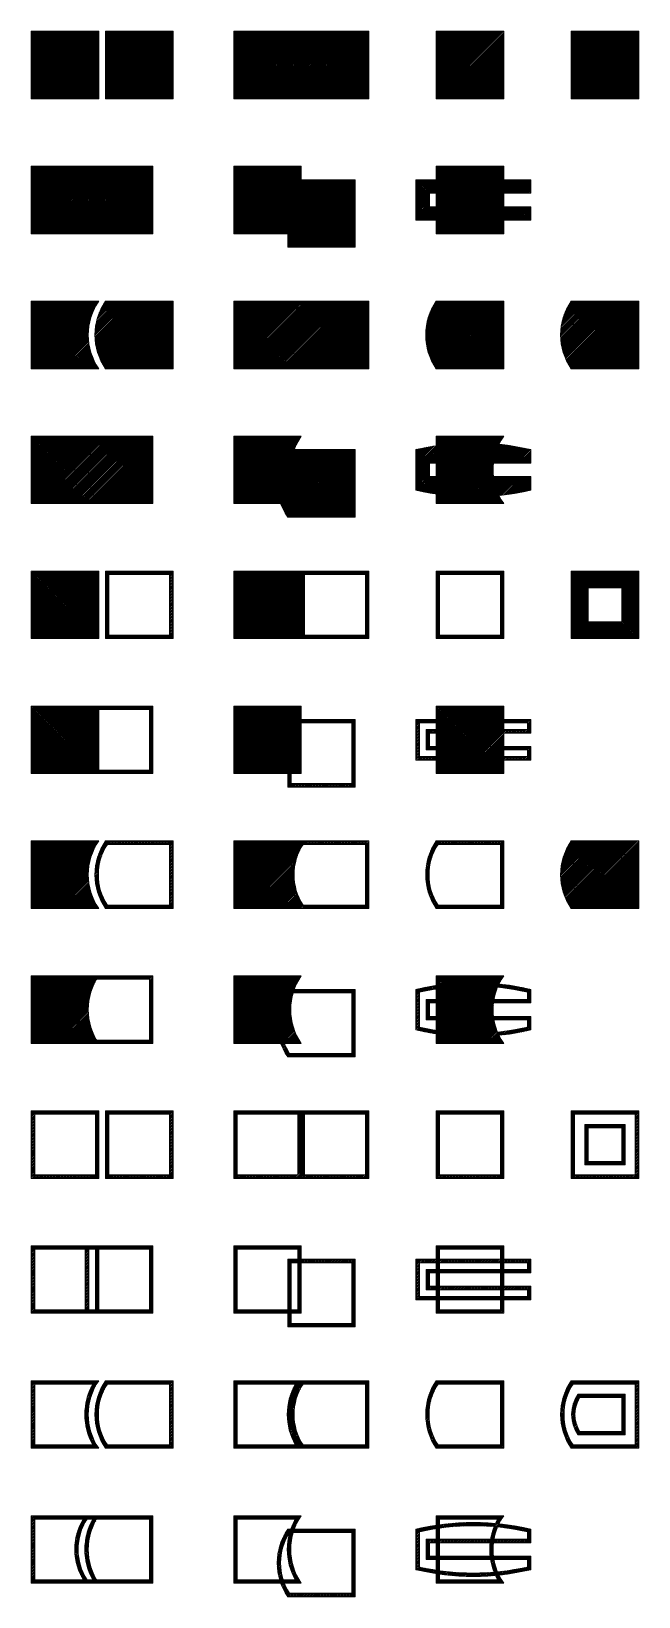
# Model space of a CAD drawing. Header units: millimetres. Extents: x 10 to 100, y -172 to 60.
import ezdxf

# ---------------------------------------------------------------- set-up
doc = ezdxf.new("R2010")
doc.units = ezdxf.units.MM
for name, color, linetype, lineweight, true_color in [('layer 1', 178, 'Continuous', 25, 0x000000), ('layer 10', 178, 'Continuous', 25, 0x000000), ('layer 11', 178, 'Continuous', 25, 0x000000), ('layer 12', 178, 'Continuous', 25, 0x000000), ('layer 13', 178, 'Continuous', 25, 0x000000), ('layer 14', 178, 'Continuous', 25, 0x000000), ('layer 15', 178, 'Continuous', 25, 0x000000), ('layer 16', 178, 'Continuous', 25, 0x000000), ('layer 17', 178, 'Continuous', 25, 0x000000), ('layer 18', 178, 'Continuous', 25, 0x000000), ('layer 19', 178, 'Continuous', 25, 0x000000), ('layer 2', 178, 'Continuous', 25, 0x000000), ('layer 20', 178, 'Continuous', 25, 0x000000), ('layer 21', 178, 'Continuous', 25, 0x000000), ('layer 22', 178, 'Continuous', 25, 0x000000), ('layer 23', 178, 'Continuous', 25, 0x000000), ('layer 24', 178, 'Continuous', 25, 0x000000), ('layer 25', 178, 'Continuous', 25, 0x000000), ('layer 26', 178, 'Continuous', 25, 0x000000), ('layer 27', 178, 'Continuous', 25, 0x000000), ('layer 28', 178, 'Continuous', 25, 0x000000), ('layer 29', 178, 'Continuous', 25, 0x000000), ('layer 3', 178, 'Continuous', 25, 0x000000), ('layer 30', 178, 'Continuous', 25, 0x000000), ('layer 31', 178, 'Continuous', 25, 0x000000), ('layer 32', 178, 'Continuous', 25, 0x000000), ('layer 33', 178, 'Continuous', 25, 0x000000), ('layer 34', 178, 'Continuous', 25, 0x000000), ('layer 35', 178, 'Continuous', 25, 0x000000), ('layer 36', 178, 'Continuous', 25, 0x000000), ('layer 37', 178, 'Continuous', 25, 0x000000), ('layer 38', 178, 'Continuous', 25, 0x000000), ('layer 39', 178, 'Continuous', 25, 0x000000), ('layer 4', 178, 'Continuous', 25, 0x000000), ('layer 40', 178, 'Continuous', 25, 0x000000), ('layer 41', 178, 'Continuous', 25, 0x000000), ('layer 42', 178, 'Continuous', 25, 0x000000), ('layer 5', 178, 'Continuous', 25, 0x000000), ('layer 6', 178, 'Continuous', 25, 0x000000), ('layer 7', 178, 'Continuous', 25, 0x000000), ('layer 8', 178, 'Continuous', 25, 0x000000), ('layer 9', 178, 'Continuous', 25, 0x000000)]:
    doc.layers.add(name, color=color, linetype=linetype, lineweight=lineweight, true_color=true_color)
pattern_1 = [(45, (0, 0), (-0.1122532015133644, 0.1122532015133644), [])]

msp = doc.modelspace()

# ---------------------------------------------------------------- hatches: boundary and pattern name
at = {"layer": 'layer 1', "lineweight": 0, "true_color": 0x00ffff, "transparency": 33554687}
h = msp.add_hatch(dxfattribs=at)
h.set_pattern_fill('ANSI31', color=4, scale=0.05, style=0)
h.set_pattern_definition(pattern_1)
h.paths.add_polyline_path([(10, 50), (20, 50), (20, 60), (10, 60)], flags=0)
h.paths.add_polyline_path([(21, 50), (31, 50), (31, 60), (21, 60)], flags=0)
at = {"layer": 'layer 10', "lineweight": 0, "true_color": 0x00ffff, "transparency": 33554687}
h = msp.add_hatch(dxfattribs=at)
h.set_pattern_fill('ANSI31', color=4, scale=0.05, style=0)
h.set_pattern_definition(pattern_1)
edge = h.paths.add_edge_path(flags=0)
edge.add_line((80, 20), (70, 20))
edge.add_arc((77.21453078830335, 15), 8.7777818664727, 145.2762693996947, 214.7237306003052)
edge.add_line((70, 10.00000000000001), (80, 10))
edge.add_line((80, 10), (80, 20))
at = {"layer": 'layer 11', "lineweight": 0, "true_color": 0x00ffff, "transparency": 33554687}
h = msp.add_hatch(dxfattribs=at)
h.set_pattern_fill('ANSI31', color=4, scale=0.05, style=0)
h.set_pattern_definition(pattern_1)
edge = h.paths.add_edge_path(flags=0)
edge.add_line((90, 10), (100, 10))
edge.add_line((100, 10), (100, 20))
edge.add_line((100, 20), (90, 20))
edge.add_arc((97.21453078830335, 15), 8.777781866472699, 145.2762693996947, 214.7237306003052)
at = {"layer": 'layer 12', "lineweight": 0, "true_color": 0x00ffff, "transparency": 33554687}
h = msp.add_hatch(dxfattribs=at)
h.set_pattern_fill('ANSI31', color=4, scale=0.05, style=0)
h.set_pattern_definition(pattern_1)
edge = h.paths.add_edge_path(flags=0)
edge.add_line((10, -10), (20, -10))
edge.add_arc((27.21453078830334, -5), 8.777781866472694, 145.2762693996947, 214.7237306003053, ccw=False)
edge.add_line((20, -1.8e-15), (10, 0))
edge.add_line((10, 0), (10, -10))
h = msp.add_hatch(dxfattribs=at)
h.set_pattern_fill('ANSI31', color=4, scale=0.05, style=0)
h.set_pattern_definition(pattern_1)
edge = h.paths.add_edge_path(flags=0)
edge.add_line((20, -10), (28, -10))
edge.add_line((28, -10), (28, 0))
edge.add_line((28, 0), (20, 0))
edge.add_arc((27.21453078830334, -5.000000000000002), 8.777781866472694, 145.2762693996947, 214.7237306003053)
at = {"layer": 'layer 13', "lineweight": 0, "true_color": 0x00ffff, "transparency": 33554687}
h = msp.add_hatch(dxfattribs=at)
h.set_pattern_fill('ANSI31', color=4, scale=0.05, style=0)
h.set_pattern_definition(pattern_1)
edge = h.paths.add_edge_path(flags=0)
edge.add_arc((57.21453078830334, -5.000000000000002), 8.777781866472694, 145.2762693996947, 160.0151297350857, ccw=False)
edge.add_line((50, -3.6e-15), (40, 0))
edge.add_line((40, 0), (40, -10))
edge.add_line((40, -10), (46.96532146283603, -10))
edge.add_arc((55.21453078830335, -6.999999999999986), 8.777781866472706, 199.9848702649144, 214.7237306003053)
edge.add_line((47.99999999999999, -11.99999999999999), (58, -12))
edge.add_line((58, -12), (58, -2))
edge.add_line((58, -2), (48.96532146283603, -2.000000000000006))
at = {"layer": 'layer 14', "lineweight": 0, "true_color": 0x00ffff, "transparency": 33554687}
h = msp.add_hatch(dxfattribs=at)
h.set_pattern_fill('ANSI31', color=4, scale=0.05, style=0)
h.set_pattern_definition(pattern_1)
edge = h.paths.add_edge_path(flags=0)
edge.add_arc((87.21453078830334, -5), 8.777781866472699, 145.2762693996947, 154.313792775626, ccw=False)
edge.add_line((79.99999999999999, 9e-16), (70, 0))
edge.add_line((70, 0), (70, -1.413298848467747))
edge.add_arc((75.5, -37.50000000000088), 36.50342449688882, 98.66580211754861, 103.4652080948114)
edge.add_line((66.99999999999999, -2), (67.00000000000001, -8))
edge.add_arc((75.49999999999997, 27.50000000000044), 36.50342449688838, 256.5347919051885, 261.3341978824512)
edge.add_line((69.9999999999999, -8.586701151532239), (70, -10))
edge.add_line((70, -10), (80, -10))
edge.add_arc((87.21453078830335, -4.999999999999995), 8.777781866472704, 205.6862072243739, 214.7237306003053, ccw=False)
edge.add_arc((75.49999999999996, 27.50000000000101), 36.50342449688895, 275.9818666674571, 283.4652080948114)
edge.add_line((83.99999999999997, -8), (84, -6))
edge.add_line((84, -6), (78.49389695265947, -6))
edge.add_arc((87.21453078830329, -5.000000000000004), 8.777781866472656, 173.4584332226382, 186.5415667773618, ccw=False)
edge.add_line((78.49389695265945, -4.000000000000007), (84, -4))
edge.add_line((84, -4), (84, -2))
edge.add_arc((75.49999999999991, -37.50000000000085), 36.50342449688881, 76.5347919051885, 84.01813333254276)
h.paths.add_polyline_path([(70, -4), (69, -4), (69, -6), (70, -6)], flags=0)
at = {"layer": 'layer 15', "lineweight": 0, "true_color": 0x00ffff, "transparency": 33554687}
h = msp.add_hatch(dxfattribs=at)
h.set_pattern_fill('ANSI31', color=4, scale=0.05, style=0)
h.set_pattern_definition(pattern_1)
h.paths.add_polyline_path([(10, -30), (20, -30), (20, -20), (10, -20)], flags=0)
h.paths.add_polyline_path([(21, -30), (31, -30), (31, -20), (21, -20)], flags=0)
h.paths.add_polyline_path([(21.5, -29.5), (30.5, -29.5), (30.5, -20.5), (21.5, -20.5)], flags=0)
at = {"layer": 'layer 16', "lineweight": 0, "true_color": 0x00ffff, "transparency": 33554687}
h = msp.add_hatch(dxfattribs=at)
h.set_pattern_fill('ANSI31', color=4, scale=0.05, style=0)
h.set_pattern_definition(pattern_1)
h.paths.add_polyline_path([(50, -20), (40, -20), (40, -30), (50, -30), (60, -30), (60, -20)], flags=0)
h.paths.add_polyline_path([(50.5, -29.5), (59.5, -29.5), (59.5, -20.5), (50.5, -20.5)], flags=0)
at = {"layer": 'layer 17', "lineweight": 0, "true_color": 0x00ffff, "transparency": 33554687}
h = msp.add_hatch(dxfattribs=at)
h.set_pattern_fill('ANSI31', color=4, scale=0.05, style=0)
h.set_pattern_definition(pattern_1)
h.paths.add_polyline_path([(80, -20), (70, -20), (70, -30), (80, -30)], flags=0)
h.paths.add_polyline_path([(70.5, -29.5), (79.5, -29.5), (79.5, -20.5), (70.5, -20.5)], flags=0)
at = {"layer": 'layer 18', "lineweight": 0, "true_color": 0x00ffff, "transparency": 33554687}
h = msp.add_hatch(dxfattribs=at)
h.set_pattern_fill('ANSI31', color=4, scale=0.05, style=0)
h.set_pattern_definition(pattern_1)
h.paths.add_polyline_path([(90, -30), (100, -30), (100, -20), (90, -20)], flags=0)
h.paths.add_polyline_path([(92.5, -27.5), (97.5, -27.5), (97.5, -22.5), (92.5, -22.5)], flags=0)
at = {"layer": 'layer 19', "lineweight": 0, "true_color": 0x00ffff, "transparency": 33554687}
h = msp.add_hatch(dxfattribs=at)
h.set_pattern_fill('ANSI31', color=4, scale=0.05, style=0)
h.set_pattern_definition(pattern_1)
h.paths.add_polyline_path([(18, -40), (10, -40), (10, -50), (18, -50), (20, -50), (28, -50), (28, -40), (20, -40)], flags=0)
h.paths.add_polyline_path([(20, -49.5), (27.5, -49.5), (27.5, -40.5), (20, -40.5)], flags=0)
at = {"layer": 'layer 2', "lineweight": 0, "true_color": 0x00ffff, "transparency": 33554687}
h = msp.add_hatch(dxfattribs=at)
h.set_pattern_fill('ANSI31', color=4, scale=0.05, style=0)
h.set_pattern_definition(pattern_1)
h.paths.add_polyline_path([(50, 60), (40, 60), (40, 50), (50, 50), (60, 50), (60, 60)], flags=0)
at = {"layer": 'layer 20', "lineweight": 0, "true_color": 0x00ffff, "transparency": 33554687}
h = msp.add_hatch(dxfattribs=at)
h.set_pattern_fill('ANSI31', color=4, scale=0.05, style=0)
h.set_pattern_definition(pattern_1)
h.paths.add_polyline_path([(50, -42), (50, -40), (40, -40), (40, -50), (48, -50), (48, -52), (58, -52), (58, -42)], flags=0)
h.paths.add_polyline_path([(48.5, -50), (48.5, -51.5), (57.5, -51.5), (57.5, -42.5), (50, -42.5), (50, -50)], flags=0)
at = {"layer": 'layer 21', "lineweight": 0, "true_color": 0x00ffff, "transparency": 33554687}
h = msp.add_hatch(dxfattribs=at)
h.set_pattern_fill('ANSI31', color=4, scale=0.05, style=0)
h.set_pattern_definition(pattern_1)
h.paths.add_polyline_path([(80, -42), (80, -40), (70, -40), (70, -42), (67, -42), (67, -48), (70, -48), (70, -50), (80, -50), (80, -48), (84, -48), (84, -46), (80, -46), (80, -44), (84, -44), (84, -42)], flags=0)
h.paths.add_polyline_path([(70, -47.5), (67.5, -47.5), (67.5, -42.5), (70, -42.5), (70, -43.5), (68.5, -43.5), (68.5, -46.5), (70, -46.5)], flags=0)
h.paths.add_polyline_path([(70, -44), (69, -44), (69, -46), (70, -46)], flags=0)
h.paths.add_polyline_path([(80, -42.5), (83.5, -42.5), (83.5, -43.5), (80, -43.5)], flags=0)
h.paths.add_polyline_path([(80, -46.5), (83.5, -46.5), (83.5, -47.5), (80, -47.5)], flags=0)
at = {"layer": 'layer 22', "lineweight": 0, "true_color": 0x00ffff, "transparency": 33554687}
h = msp.add_hatch(dxfattribs=at)
h.set_pattern_fill('ANSI31', color=4, scale=0.05, style=0)
h.set_pattern_definition(pattern_1)
edge = h.paths.add_edge_path(flags=0)
edge.add_line((10, -70), (20, -70))
edge.add_arc((27.21453078830334, -65), 8.777781866472694, 145.2762693996947, 214.7237306003053, ccw=False)
edge.add_line((20, -60), (10, -60))
edge.add_line((10, -60), (10, -70))
edge = h.paths.add_edge_path(flags=0)
edge.add_line((21, -70), (31, -70))
edge.add_line((31, -70), (31, -60))
edge.add_line((31, -60), (21, -60))
edge.add_arc((28.21453078830335, -65), 8.777781866472699, 145.2762693996948, 214.7237306003052)
edge = h.paths.add_edge_path(flags=0)
edge.add_line((21.26674893875566, -69.5), (30.5, -69.5))
edge.add_line((30.5, -69.5), (30.5, -60.5))
edge.add_line((30.5, -60.5), (21.26674893875566, -60.5))
edge.add_arc((28.21453078830335, -65), 8.277781866472699, 147.0693246584784, 212.9306753415216)
at = {"layer": 'layer 23', "lineweight": 0, "true_color": 0x00ffff, "transparency": 33554687}
h = msp.add_hatch(dxfattribs=at)
h.set_pattern_fill('ANSI31', color=4, scale=0.05, style=0)
h.set_pattern_definition(pattern_1)
edge = h.paths.add_edge_path(flags=0)
edge.add_line((40, -70), (50, -70))
edge.add_arc((57.21453078830334, -65), 8.777781866472694, 145.2762693996947, 214.7237306003053, ccw=False)
edge.add_line((50, -60), (40, -60))
edge.add_line((40, -60), (40, -70))
h = msp.add_hatch(dxfattribs=at)
h.set_pattern_fill('ANSI31', color=4, scale=0.05, style=0)
h.set_pattern_definition(pattern_1)
edge = h.paths.add_edge_path(flags=0)
edge.add_line((50, -70), (60, -70))
edge.add_line((60, -70), (60, -60))
edge.add_line((60, -60), (50, -60))
edge.add_arc((57.21453078830335, -65), 8.777781866472699, 145.2762693996948, 214.7237306003052)
edge = h.paths.add_edge_path(flags=0)
edge.add_line((50.26674893875566, -69.5), (59.5, -69.5))
edge.add_line((59.5, -69.5), (59.5, -60.5))
edge.add_line((59.5, -60.5), (50.26674893875566, -60.5))
edge.add_arc((57.21453078830335, -65), 8.277781866472699, 147.0693246584784, 212.9306753415216)
at = {"layer": 'layer 24', "lineweight": 0, "true_color": 0x00ffff, "transparency": 33554687}
h = msp.add_hatch(dxfattribs=at)
h.set_pattern_fill('ANSI31', color=4, scale=0.05, style=0)
h.set_pattern_definition(pattern_1)
edge = h.paths.add_edge_path(flags=0)
edge.add_line((80, -60), (70, -60))
edge.add_arc((77.21453078830336, -65.00000000000001), 8.777781866472708, 145.2762693996947, 214.7237306003051)
edge.add_line((69.99999999999999, -70), (80, -70))
edge.add_line((80, -70), (80, -60))
edge = h.paths.add_edge_path(flags=0)
edge.add_line((70.26674893875567, -69.5), (79.5, -69.5))
edge.add_line((79.5, -69.5), (79.5, -60.5))
edge.add_line((79.5, -60.5), (70.26674893875567, -60.5))
edge.add_arc((77.21453078830335, -65), 8.277781866472699, 147.0693246584783, 212.9306753415216)
at = {"layer": 'layer 25', "lineweight": 0, "true_color": 0x00ffff, "transparency": 33554687}
h = msp.add_hatch(dxfattribs=at)
h.set_pattern_fill('ANSI31', color=4, scale=0.05, style=0)
h.set_pattern_definition(pattern_1)
edge = h.paths.add_edge_path(flags=0)
edge.add_line((90, -70), (100, -70))
edge.add_line((100, -70), (100, -60))
edge.add_line((100, -60), (90, -60))
edge.add_arc((97.21453078830335, -65), 8.777781866472699, 145.2762693996948, 214.7237306003052)
at = {"layer": 'layer 26', "lineweight": 0, "true_color": 0x00ffff, "transparency": 33554687}
h = msp.add_hatch(dxfattribs=at)
h.set_pattern_fill('ANSI31', color=4, scale=0.05, style=0)
h.set_pattern_definition(pattern_1)
edge = h.paths.add_edge_path(flags=0)
edge.add_line((10, -90), (20, -90))
edge.add_arc((27.21453078830334, -85), 8.777781866472694, 145.2762693996947, 214.7237306003053, ccw=False)
edge.add_line((20, -80), (10, -80))
edge.add_line((10, -80), (10, -90))
h = msp.add_hatch(dxfattribs=at)
h.set_pattern_fill('ANSI31', color=4, scale=0.05, style=0)
h.set_pattern_definition(pattern_1)
edge = h.paths.add_edge_path(flags=0)
edge.add_line((20, -90), (28, -90))
edge.add_line((28, -90), (28, -80))
edge.add_line((28, -80), (20, -80))
edge.add_line((20, -80), (18, -80))
edge.add_arc((25.21453078830332, -85), 8.77778186647266, 145.2762693996948, 149.1589601929097)
edge.add_arc((25.21453078830336, -85), 8.777781866472708, 149.1589601929097, 210.8410398070903)
edge.add_arc((25.21453078830338, -85), 8.777781866472747, 210.8410398070905, 214.7237306003054)
edge.add_line((18.00000000000001, -90.00000000000004), (20, -90))
edge = h.paths.add_edge_path(flags=0)
edge.add_arc((25.21453078830335, -85), 8.277781866472699, 147.0693246584784, 212.9306753415216)
edge.add_line((18.26674893875566, -89.5), (19.10113221792302, -89.5))
edge.add_line((19.10113221792302, -89.5), (19.67798950629759, -89.5))
edge.add_line((19.67798950629759, -89.5), (27.5, -89.5))
edge.add_line((27.5, -89.5), (27.5, -80.5))
edge.add_line((27.5, -80.5), (19.67798950629759, -80.5))
edge.add_line((19.67798950629759, -80.5), (19.10113221792302, -80.5))
edge.add_line((19.10113221792302, -80.5), (18.26674893875566, -80.5))
at = {"layer": 'layer 27', "lineweight": 0, "true_color": 0x00ffff, "transparency": 33554687}
h = msp.add_hatch(dxfattribs=at)
h.set_pattern_fill('ANSI31', color=4, scale=0.05, style=0)
h.set_pattern_definition(pattern_1)
edge = h.paths.add_edge_path(flags=0)
edge.add_arc((57.21453078830334, -85), 8.777781866472688, 145.2762693996947, 160.0151297350857, ccw=False)
edge.add_line((50, -80), (40, -80))
edge.add_line((40, -80), (40, -90))
edge.add_line((40, -90), (46.96532146283603, -90))
edge.add_arc((55.21453078830336, -86.99999999999999), 8.777781866472719, 199.9848702649143, 214.7237306003053)
edge.add_line((48, -92), (58, -92))
edge.add_line((58, -92), (58, -82))
edge.add_line((58, -82), (48.96532146283603, -82))
edge = h.paths.add_edge_path(flags=0)
edge.add_arc((55.21453078830337, -87.00000000000001), 8.277781866472711, 201.2486407853249, 212.9306753415214)
edge.add_line((48.26674893875566, -91.5), (57.5, -91.5))
edge.add_line((57.5, -91.5), (57.5, -82.5))
edge.add_line((57.5, -82.5), (48.80028961661252, -82.5))
edge.add_arc((57.21453078830334, -85), 8.777781866472692, 163.4525086522772, 214.7237306003053)
edge.add_line((50, -90), (47.4995017780595, -90))
at = {"layer": 'layer 28', "lineweight": 0, "true_color": 0x00ffff, "transparency": 33554687}
h = msp.add_hatch(dxfattribs=at)
h.set_pattern_fill('ANSI31', color=4, scale=0.05, style=0)
h.set_pattern_definition(pattern_1)
edge = h.paths.add_edge_path(flags=0)
edge.add_arc((87.21453078830329, -85.00000000000004), 8.777781866472685, 145.2762693996943, 154.3137927756256, ccw=False)
edge.add_line((80, -80), (70, -80))
edge.add_line((70, -80), (70, -81.41329884846775))
edge.add_arc((75.5, -117.5000000000009), 36.50342449688882, 98.66580211754861, 103.4652080948114)
edge.add_line((67, -82), (67.00000000000001, -88))
edge.add_arc((75.50000000000017, -52.49999999999924), 36.50342449688873, 256.5347919051883, 261.334197882451)
edge.add_line((69.99999999999996, -88.58670115153225), (70, -90))
edge.add_line((70, -90), (80, -90))
edge.add_arc((87.21453078830335, -84.99999999999999), 8.777781866472715, 205.686207224374, 214.7237306003053, ccw=False)
edge.add_arc((75.49999999999993, -52.49999999999899), 36.50342449688896, 275.9818666674572, 283.4652080948114)
edge.add_line((83.99999999999999, -88), (84, -86))
edge.add_line((84, -86), (78.49389695265947, -86))
edge.add_arc((87.2145307883033, -85), 8.777781866472672, 173.4584332226382, 186.5415667773618, ccw=False)
edge.add_line((78.49389695265945, -84), (84, -84))
edge.add_line((84, -84), (84, -82))
edge.add_arc((75.49999999999991, -117.5000000000008), 36.50342449688876, 76.53479190518846, 84.01813333254272)
edge = h.paths.add_edge_path(flags=0)
edge.add_arc((75.50000000000017, -52.49999999999909), 36.0034244968889, 257.1616537005195, 261.2129051655607, ccw=False)
edge.add_line((67.49999999999996, -87.60336985964614), (67.5, -82.39663014035386))
edge.add_arc((75.50000000000001, -117.5000000000008), 36.00342449688876, 98.7870948344389, 102.83834629948018, ccw=False)
edge.add_line((70.00000000000006, -81.91915437341163), (70, -83.5))
edge.add_line((70, -83.5), (68.5, -83.5))
edge.add_line((68.5, -83.5), (68.5, -86.5))
edge.add_line((68.5, -86.5), (70, -86.5))
edge.add_line((70, -86.5), (69.99999999999994, -88.08084562658837))
h.paths.add_polyline_path([(70, -84), (69, -84), (69, -86), (70, -86)], flags=0)
edge = h.paths.add_edge_path(flags=0)
edge.add_arc((87.21453078830334, -84.99999999999999), 8.777781866472692, 157.7482103813662, 170.1606632593038, ccw=False)
edge.add_arc((75.49999999999997, -117.5000000000009), 36.00342449688884, 77.16165370051982, 84.27666430624998, ccw=False)
edge.add_line((83.5, -82.39663014035386), (83.5, -83.5))
edge.add_line((83.5, -83.5), (78.56586300098621, -83.5))
edge = h.paths.add_edge_path(flags=0)
edge.add_arc((87.21453078830336, -84.99999999999999), 8.777781866472727, 189.8393367406964, 202.2517896186341, ccw=False)
edge.add_line((78.56586300098621, -86.5), (83.5, -86.5))
edge.add_line((83.5, -86.5), (83.49999999999999, -87.60336985964614))
edge.add_arc((75.49999999999994, -52.49999999999898), 36.00342449688897, 275.7233356937501, 282.8383462994801, ccw=False)
at = {"layer": 'layer 29', "lineweight": 0, "true_color": 0x00ffff, "transparency": 33554687}
h = msp.add_hatch(dxfattribs=at)
h.set_pattern_fill('ANSI31', color=4, scale=0.05, style=0)
h.set_pattern_definition(pattern_1)
h.paths.add_polyline_path([(10, -110), (20, -110), (20, -100), (10, -100)], flags=0)
h.paths.add_polyline_path([(10.5, -109.5), (19.5, -109.5), (19.5, -100.5), (10.5, -100.5)], flags=0)
h = msp.add_hatch(dxfattribs=at)
h.set_pattern_fill('ANSI31', color=4, scale=0.05, style=0)
h.set_pattern_definition(pattern_1)
h.paths.add_polyline_path([(21, -110), (31, -110), (31, -100), (21, -100)], flags=0)
h.paths.add_polyline_path([(21.5, -109.5), (30.5, -109.5), (30.5, -100.5), (21.5, -100.5)], flags=0)
at = {"layer": 'layer 3', "lineweight": 0, "true_color": 0x00ffff, "transparency": 33554687}
h = msp.add_hatch(dxfattribs=at)
h.set_pattern_fill('ANSI31', color=4, scale=0.05, style=0)
h.set_pattern_definition(pattern_1)
h.paths.add_polyline_path([(80, 60), (70, 60), (70, 50), (80, 50)], flags=0)
at = {"layer": 'layer 30', "lineweight": 0, "true_color": 0x00ffff, "transparency": 33554687}
h = msp.add_hatch(dxfattribs=at)
h.set_pattern_fill('ANSI31', color=4, scale=0.05, style=0)
h.set_pattern_definition(pattern_1)
h.paths.add_polyline_path([(50, -100), (40, -100), (40, -110), (50, -110), (60, -110), (60, -100)], flags=0)
h.paths.add_polyline_path([(40.5, -109.5), (49.5, -109.5), (49.5, -100.5), (40.5, -100.5)], flags=0)
h.paths.add_polyline_path([(50.5, -109.5), (59.5, -109.5), (59.5, -100.5), (50.5, -100.5)], flags=0)
at = {"layer": 'layer 31', "lineweight": 0, "true_color": 0x00ffff, "transparency": 33554687}
h = msp.add_hatch(dxfattribs=at)
h.set_pattern_fill('ANSI31', color=4, scale=0.05, style=0)
h.set_pattern_definition(pattern_1)
h.paths.add_polyline_path([(80, -100), (70, -100), (70, -110), (80, -110)], flags=0)
h.paths.add_polyline_path([(79.5, -100.5), (70.5, -100.5), (70.5, -109.5), (79.49999999999999, -109.5)], flags=0)
at = {"layer": 'layer 32', "lineweight": 0, "true_color": 0x00ffff, "transparency": 33554687}
h = msp.add_hatch(dxfattribs=at)
h.set_pattern_fill('ANSI31', color=4, scale=0.05, style=0)
h.set_pattern_definition(pattern_1)
h.paths.add_polyline_path([(90, -110), (100, -110), (100, -100), (90, -100)], flags=0)
h.paths.add_polyline_path([(90.5, -109.5), (99.5, -109.5), (99.5, -100.5), (90.5, -100.5)], flags=0)
h = msp.add_hatch(dxfattribs=at)
h.set_pattern_fill('ANSI31', color=4, scale=0.05, style=0)
h.set_pattern_definition(pattern_1)
h.paths.add_polyline_path([(92, -108), (98, -108), (98, -102), (92, -102)], flags=0)
h.paths.add_polyline_path([(92.5, -107.5), (97.5, -107.5), (97.5, -102.5), (92.5, -102.5)], flags=0)
at = {"layer": 'layer 33', "lineweight": 0, "true_color": 0x00ffff, "transparency": 33554687}
h = msp.add_hatch(dxfattribs=at)
h.set_pattern_fill('ANSI31', color=4, scale=0.05, style=0)
h.set_pattern_definition(pattern_1)
h.paths.add_polyline_path([(18, -120), (10, -120), (10, -130), (18, -130), (20, -130), (28, -130), (28, -120), (20, -120)], flags=0)
h.paths.add_polyline_path([(18, -120.5), (10.5, -120.5), (10.5, -129.5), (18, -129.5)], flags=0)
h.paths.add_polyline_path([(19.5, -120.5), (18.5, -120.5), (18.5, -129.5), (19.5, -129.5)], flags=0)
h.paths.add_polyline_path([(20, -129.5), (27.5, -129.5), (27.5, -120.5), (20, -120.5)], flags=0)
at = {"layer": 'layer 34', "lineweight": 0, "true_color": 0x00ffff, "transparency": 33554687}
h = msp.add_hatch(dxfattribs=at)
h.set_pattern_fill('ANSI31', color=4, scale=0.05, style=0)
h.set_pattern_definition(pattern_1)
h.paths.add_polyline_path([(50, -122), (50, -120), (40, -120), (40, -130), (48, -130), (48, -132), (58, -132), (58, -122)], flags=0)
h.paths.add_polyline_path([(49.5, -122), (49.5, -120.5), (40.5, -120.5), (40.5, -129.5), (48, -129.5), (48, -122)], flags=0)
h.paths.add_polyline_path([(49.5, -122.5), (48.5, -122.5), (48.5, -129.5), (49.5, -129.5)], flags=0)
h.paths.add_polyline_path([(48.5, -130), (48.5, -131.5), (57.5, -131.5), (57.5, -122.5), (50, -122.5), (50, -130)], flags=0)
at = {"layer": 'layer 35', "lineweight": 0, "true_color": 0x00ffff, "transparency": 33554687}
h = msp.add_hatch(dxfattribs=at)
h.set_pattern_fill('ANSI31', color=4, scale=0.05, style=0)
h.set_pattern_definition(pattern_1)
h.paths.add_polyline_path([(80, -122), (80, -120), (70, -120), (70, -122), (67, -122), (67, -128), (70, -128), (70, -130), (80, -130), (80, -128), (84, -128), (84, -126), (80, -126), (80, -124), (84, -124), (84, -122)], flags=0)
h.paths.add_polyline_path([(79.5, -122), (79.5, -120.5), (70.5, -120.5), (70.5, -122)], flags=0)
h.paths.add_polyline_path([(70, -127.5), (67.5, -127.5), (67.5, -122.5), (70, -122.5), (70, -123.5), (68.5, -123.5), (68.5, -126.5), (70, -126.5)], flags=0)
h.paths.add_polyline_path([(70.5, -122.5), (70.5, -123.5), (79.5, -123.5), (79.5, -122.5)], flags=0)
h.paths.add_polyline_path([(80, -122.5), (83.5, -122.5), (83.5, -123.5), (80, -123.5)], flags=0)
h.paths.add_polyline_path([(79.5, -124), (70.5, -124), (70.5, -126), (79.5, -126)], flags=0)
h.paths.add_polyline_path([(70.5, -126.5), (79.5, -126.5), (79.5, -127.5), (70.5, -127.5)], flags=0)
h.paths.add_polyline_path([(80, -126.5), (83.5, -126.5), (83.5, -127.5), (80, -127.5)], flags=0)
h.paths.add_polyline_path([(79.5, -128), (70.5, -128), (70.5, -129.5), (79.5, -129.5)], flags=0)
h.paths.add_polyline_path([(70, -124), (69, -124), (69, -126), (70, -126)], flags=0)
at = {"layer": 'layer 36', "lineweight": 0, "true_color": 0x00ffff, "transparency": 33554687}
h = msp.add_hatch(dxfattribs=at)
h.set_pattern_fill('ANSI31', color=4, scale=0.05, style=0)
h.set_pattern_definition(pattern_1)
edge = h.paths.add_edge_path(flags=0)
edge.add_line((10, -150), (20, -150))
edge.add_arc((27.21453078830334, -145), 8.777781866472694, 145.2762693996947, 214.7237306003053, ccw=False)
edge.add_line((20, -140), (10, -140))
edge.add_line((10, -140), (10, -150))
edge = h.paths.add_edge_path(flags=0)
edge.add_line((10.5, -149.5), (19.10113221792301, -149.5))
edge.add_arc((27.21453078830335, -145), 9.277781866472697, 150.9855799822539, 209.0144200177461, ccw=False)
edge.add_line((19.10113221792302, -140.5), (10.5, -140.5))
edge.add_line((10.5, -140.5), (10.5, -149.5))
edge = h.paths.add_edge_path(flags=0)
edge.add_line((21, -150), (31, -150))
edge.add_line((31, -150), (31, -140))
edge.add_line((31, -140), (21, -140))
edge.add_arc((28.21453078830335, -145), 8.777781866472699, 145.2762693996948, 214.7237306003052)
edge = h.paths.add_edge_path(flags=0)
edge.add_line((21.26674893875566, -149.5), (30.5, -149.5))
edge.add_line((30.5, -149.5), (30.5, -140.5))
edge.add_line((30.5, -140.5), (21.26674893875566, -140.5))
edge.add_arc((28.21453078830335, -145), 8.277781866472699, 147.0693246584784, 212.9306753415216)
at = {"layer": 'layer 37', "lineweight": 0, "true_color": 0x00ffff, "transparency": 33554687}
h = msp.add_hatch(dxfattribs=at)
h.set_pattern_fill('ANSI31', color=4, scale=0.05, style=0)
h.set_pattern_definition(pattern_1)
edge = h.paths.add_edge_path(flags=0)
edge.add_line((40, -150), (50, -150))
edge.add_arc((57.21453078830334, -145), 8.777781866472694, 145.2762693996947, 214.7237306003053, ccw=False)
edge.add_line((50, -140), (40, -140))
edge.add_line((40, -140), (40, -150))
edge = h.paths.add_edge_path(flags=0)
edge.add_line((40.5, -149.5), (49.10113221792301, -149.5))
edge.add_arc((57.21453078830334, -145), 9.2777818664727, 150.9855799822539, 209.0144200177461, ccw=False)
edge.add_line((49.10113221792301, -140.5), (40.5, -140.5))
edge.add_line((40.5, -140.5), (40.5, -149.5))
h = msp.add_hatch(dxfattribs=at)
h.set_pattern_fill('ANSI31', color=4, scale=0.05, style=0)
h.set_pattern_definition(pattern_1)
edge = h.paths.add_edge_path(flags=0)
edge.add_line((50, -150), (60, -150))
edge.add_line((60, -150), (60, -140))
edge.add_line((60, -140), (50, -140))
edge.add_arc((57.21453078830334, -145), 8.777781866472694, 145.2762693996947, 214.7237306003053)
edge = h.paths.add_edge_path(flags=0)
edge.add_line((50.26674893875566, -149.5), (59.5, -149.5))
edge.add_line((59.5, -149.5), (59.5, -140.5))
edge.add_line((59.5, -140.5), (50.26674893875566, -140.5))
edge.add_arc((57.21453078830335, -145), 8.277781866472699, 147.0693246584784, 212.9306753415216)
at = {"layer": 'layer 38', "lineweight": 0, "true_color": 0x00ffff, "transparency": 33554687}
h = msp.add_hatch(dxfattribs=at)
h.set_pattern_fill('ANSI31', color=4, scale=0.05, style=0)
h.set_pattern_definition(pattern_1)
edge = h.paths.add_edge_path(flags=0)
edge.add_line((80, -140), (70, -140))
edge.add_arc((77.21453078830336, -145), 8.777781866472708, 145.2762693996947, 214.7237306003051)
edge.add_line((69.99999999999999, -150), (80, -150))
edge.add_line((80, -150), (80, -140))
edge = h.paths.add_edge_path(flags=0)
edge.add_line((79.5, -140.5), (70.26674893875567, -140.5))
edge.add_arc((77.21453078830335, -145), 8.277781866472694, 147.0693246584783, 212.9306753415216)
edge.add_line((70.26674893875567, -149.5), (79.5, -149.5))
edge.add_line((79.5, -149.5), (79.5, -140.5))
at = {"layer": 'layer 39', "lineweight": 0, "true_color": 0x00ffff, "transparency": 33554687}
h = msp.add_hatch(dxfattribs=at)
h.set_pattern_fill('ANSI31', color=4, scale=0.05, style=0)
h.set_pattern_definition(pattern_1)
edge = h.paths.add_edge_path(flags=0)
edge.add_line((90, -150), (100, -150))
edge.add_line((100, -150), (100, -140))
edge.add_line((100, -140), (90, -140))
edge.add_arc((97.21453078830335, -145), 8.777781866472699, 145.2762693996948, 214.7237306003052)
edge = h.paths.add_edge_path(flags=0)
edge.add_line((90.26674893875567, -149.5), (99.5, -149.5))
edge.add_line((99.5, -149.5), (99.5, -140.5))
edge.add_line((99.5, -140.5), (90.26674893875567, -140.5))
edge.add_arc((97.21453078830335, -145), 8.277781866472699, 147.0693246584783, 212.9306753415216)
edge = h.paths.add_edge_path(flags=0)
edge.add_line((91, -148), (98, -148))
edge.add_line((98, -148), (98, -142))
edge.add_line((98, -142), (91, -142))
edge.add_arc((95.328718472982, -145), 5.266669119883619, 145.2762693996947, 214.7237306003053)
edge = h.paths.add_edge_path(flags=0)
edge.add_line((91.27025392361706, -147.5), (97.5, -147.5))
edge.add_line((97.5, -147.5), (97.5, -142.5))
edge.add_line((97.5, -142.5), (91.27025392361706, -142.5))
edge.add_arc((95.32871847298202, -145), 4.766669119883624, 148.3670756371744, 211.6329243628256)
at = {"layer": 'layer 4', "lineweight": 0, "true_color": 0x00ffff, "transparency": 33554687}
h = msp.add_hatch(dxfattribs=at)
h.set_pattern_fill('ANSI31', color=4, scale=0.05, style=0)
h.set_pattern_definition(pattern_1)
h.paths.add_polyline_path([(90, 50), (100, 50), (100, 60), (90, 60)], flags=0)
at = {"layer": 'layer 40', "lineweight": 0, "true_color": 0x00ffff, "transparency": 33554687}
h = msp.add_hatch(dxfattribs=at)
h.set_pattern_fill('ANSI31', color=4, scale=0.05, style=0)
h.set_pattern_definition(pattern_1)
edge = h.paths.add_edge_path(flags=0)
edge.add_line((10, -170), (20, -170))
edge.add_arc((27.21453078830334, -165), 8.777781866472694, 145.2762693996947, 214.7237306003053, ccw=False)
edge.add_line((20, -160), (10, -160))
edge.add_line((10, -160), (10, -170))
edge = h.paths.add_edge_path(flags=0)
edge.add_line((10.5, -169.5), (19.10113221792301, -169.5))
edge.add_arc((27.21453078830335, -165), 9.277781866472697, 150.9855799822538, 209.014420017746, ccw=False)
edge.add_line((19.10113221792303, -160.5), (10.5, -160.5))
edge.add_line((10.5, -160.5), (10.5, -169.5))
h = msp.add_hatch(dxfattribs=at)
h.set_pattern_fill('ANSI31', color=4, scale=0.05, style=0)
h.set_pattern_definition(pattern_1)
edge = h.paths.add_edge_path(flags=0)
edge.add_line((20, -170), (28, -170))
edge.add_line((28, -170), (28, -160))
edge.add_line((28, -160), (20, -160))
edge.add_line((20, -160), (18, -160))
edge.add_arc((25.21453078830332, -165), 8.77778186647266, 145.2762693996948, 149.1589601929097)
edge.add_arc((25.21453078830336, -165), 8.777781866472708, 149.1589601929097, 210.8410398070903)
edge.add_arc((25.21453078830338, -165), 8.777781866472747, 210.8410398070905, 214.7237306003054)
edge.add_line((18.00000000000001, -170.0000000000001), (20, -170))
edge = h.paths.add_edge_path(flags=0)
edge.add_arc((25.21453078830335, -165), 8.277781866472699, 147.0693246584784, 212.9306753415216)
edge.add_line((18.26674893875566, -169.5), (19.10113221792302, -169.5))
edge.add_line((19.10113221792302, -169.5), (19.67798950629759, -169.5))
edge.add_line((19.67798950629759, -169.5), (27.5, -169.5))
edge.add_line((27.5, -169.5), (27.5, -160.5))
edge.add_line((27.5, -160.5), (19.67798950629759, -160.5))
edge.add_line((19.67798950629759, -160.5), (19.10113221792302, -160.5))
edge.add_line((19.10113221792302, -160.5), (18.26674893875566, -160.5))
at = {"layer": 'layer 41', "lineweight": 0, "true_color": 0x00ffff, "transparency": 33554687}
h = msp.add_hatch(dxfattribs=at)
h.set_pattern_fill('ANSI31', color=4, scale=0.05, style=0)
h.set_pattern_definition(pattern_1)
edge = h.paths.add_edge_path(flags=0)
edge.add_arc((57.21453078830334, -165), 8.777781866472688, 145.2762693996947, 160.0151297350857, ccw=False)
edge.add_line((50, -160), (40, -160))
edge.add_line((40, -160), (40, -170))
edge.add_line((40, -170), (46.96532146283603, -170))
edge.add_arc((55.21453078830336, -167), 8.777781866472719, 199.9848702649143, 214.7237306003053)
edge.add_line((47.99999999999999, -172), (58, -172))
edge.add_line((58, -172), (58, -162))
edge.add_line((58, -162), (48.96532146283604, -162))
edge = h.paths.add_edge_path(flags=0)
edge.add_arc((57.21453078830334, -165), 9.277781866472685, 150.985579982254, 161.1341690476051, ccw=False)
edge.add_line((49.10113221792302, -160.5), (40.5, -160.5))
edge.add_line((40.5, -160.5), (40.5, -169.5))
edge.add_line((40.5, -169.5), (46.80028961661253, -169.5))
edge.add_arc((55.21453078830336, -167), 8.777781866472704, 145.2762693996948, 196.5474913477227, ccw=False)
edge.add_line((48, -162), (48.43516655381293, -162))
edge = h.paths.add_edge_path(flags=0)
edge.add_arc((55.21453078830337, -167), 8.277781866472711, 201.2486407853249, 212.9306753415214)
edge.add_line((48.26674893875566, -171.5), (57.5, -171.5))
edge.add_line((57.5, -171.5), (57.5, -162.5))
edge.add_line((57.5, -162.5), (48.80028961661252, -162.5))
edge.add_arc((57.21453078830334, -165), 8.777781866472692, 163.4525086522772, 214.7237306003053)
edge.add_line((50, -170), (47.4995017780595, -170))
edge = h.paths.add_edge_path(flags=0)
edge.add_line((48.27992187901975, -162.5), (48.26674893875566, -162.5))
edge.add_arc((55.21453078830336, -167), 8.277781866472713, 147.0693246584784, 197.5785652084535)
edge.add_line((47.32329054174487, -169.5), (49.10113221792301, -169.5))
edge.add_arc((57.21453078830334, -165), 9.2777818664727, 164.3678066965574, 209.0144200177461, ccw=False)
at = {"layer": 'layer 42', "lineweight": 0, "true_color": 0x00ffff, "transparency": 33554687}
h = msp.add_hatch(dxfattribs=at)
h.set_pattern_fill('ANSI31', color=4, scale=0.05, style=0)
h.set_pattern_definition(pattern_1)
edge = h.paths.add_edge_path(flags=0)
edge.add_arc((87.2145307883033, -165.0000000000001), 8.77778186647269, 145.2762693996943, 154.3137927756257, ccw=False)
edge.add_line((80, -160), (70, -160))
edge.add_line((70, -160), (70, -161.4132988484677))
edge.add_arc((75.49999999999999, -197.5000000000008), 36.50342449688872, 98.66580211754861, 103.4652080948114)
edge.add_line((67, -162), (67.00000000000001, -168))
edge.add_arc((75.50000000000017, -132.4999999999992), 36.50342449688873, 256.5347919051883, 261.334197882451)
edge.add_line((69.99999999999996, -168.5867011515322), (70, -170))
edge.add_line((70, -170), (80, -170))
edge.add_arc((87.21453078830335, -165), 8.777781866472715, 205.686207224374, 214.7237306003053, ccw=False)
edge.add_arc((75.49999999999993, -132.499999999999), 36.50342449688896, 275.9818666674572, 283.4652080948114)
edge.add_line((83.99999999999996, -168), (84, -166))
edge.add_line((84, -166), (78.49389695265947, -166))
edge.add_arc((87.2145307883033, -165), 8.777781866472672, 173.4584332226382, 186.5415667773618, ccw=False)
edge.add_line((78.49389695265945, -164), (84, -164))
edge.add_line((84, -164), (84, -162))
edge.add_arc((75.4999999999999, -197.5000000000009), 36.50342449688883, 76.53479190518846, 84.0181333325427)
edge = h.paths.add_edge_path(flags=0)
edge.add_arc((87.21453078830325, -165), 9.277781866472619, 150.9855799822536, 155.441043755676, ccw=False)
edge.add_line((79.10113221792301, -160.5), (70.5, -160.5))
edge.add_line((70.5, -160.5), (70.5, -161.340630536471))
edge.add_arc((75.49999999999996, -197.5000000000009), 36.50342449688879, 84.8509489420448, 97.87275047779212, ccw=False)
edge = h.paths.add_edge_path(flags=0)
edge.add_arc((75.49999999999989, -132.4999999999989), 36.003424496889, 257.1616537005201, 261.21290516556127, ccw=False)
edge.add_line((67.5, -167.6033698596461), (67.5, -162.3966301403539))
edge.add_arc((75.49999999999993, -197.5000000000009), 36.0034244968888, 98.78709483443879, 102.83834629948012, ccw=False)
edge.add_line((70.00000000000004, -161.9191543734117), (70, -163.5))
edge.add_line((70, -163.5), (68.5, -163.5))
edge.add_line((68.5, -163.5), (68.5, -166.5))
edge.add_line((68.5, -166.5), (70, -166.5))
edge.add_line((70, -166.5), (70, -168.0808456265883))
edge = h.paths.add_edge_path(flags=0)
edge.add_arc((75.4999999999999, -197.5000000000009), 36.00342449688881, 85.10640626236392, 97.98279183048959, ccw=False)
edge.add_arc((87.2145307883033, -165.0000000000001), 9.277781866472685, 158.6866061693362, 170.6957759351739)
edge.add_line((78.05880927867616, -163.5), (70.5, -163.5))
edge.add_line((70.5, -163.5), (70.50000000000001, -161.8454550512405))
edge = h.paths.add_edge_path(flags=0)
edge.add_arc((75.49999999999997, -197.5000000000009), 36.00342449688884, 77.16165370051982, 84.27666430624998, ccw=False)
edge.add_line((83.50000000000001, -162.3966301403539), (83.5, -163.5))
edge.add_line((83.5, -163.5), (78.56586300098621, -163.5))
edge.add_arc((87.21453078830334, -165), 8.777781866472692, 157.7482103813662, 170.1606632593038, ccw=False)
edge = h.paths.add_edge_path(flags=0)
edge.add_arc((87.21453078830332, -165), 9.277781866472681, 173.8123893132156, 186.1876106867842, ccw=False)
edge.add_line((77.99079855228035, -164), (70.5, -164))
edge.add_line((70.5, -164), (70.5, -166))
edge.add_line((70.5, -166), (77.99079855228035, -166))
h.paths.add_polyline_path([(70, -164), (69, -164), (69, -166), (70, -166)], flags=0)
edge = h.paths.add_edge_path(flags=0)
edge.add_line((70.5, -166.5), (78.05880927867616, -166.5))
edge.add_arc((87.2145307883033, -165), 9.277781866472674, 189.3042240648255, 201.3133938306633)
edge.add_arc((75.49999999999989, -132.4999999999991), 36.00342449688886, 262.01720816951035, 274.893593737636, ccw=False)
edge.add_line((70.49999999999996, -168.1545449487595), (70.5, -166.5))
edge = h.paths.add_edge_path(flags=0)
edge.add_line((78.56586300098621, -166.5), (83.5, -166.5))
edge.add_line((83.5, -166.5), (83.49999999999999, -167.6033698596461))
edge.add_arc((75.49999999999994, -132.499999999999), 36.00342449688897, 275.7233356937501, 282.8383462994801, ccw=False)
edge.add_arc((87.21453078830336, -165), 8.777781866472727, 189.8393367406964, 202.2517896186341, ccw=False)
edge = h.paths.add_edge_path(flags=0)
edge.add_arc((75.49999999999993, -132.4999999999992), 36.50342449688873, 262.127249522208, 275.14905105795515, ccw=False)
edge.add_line((70.5, -168.6593694635291), (70.5, -169.5))
edge.add_line((70.5, -169.5), (79.10113221792301, -169.5))
edge.add_arc((87.21453078830345, -165.0000000000001), 9.27778186647275, 204.5589562443231, 209.0144200177454, ccw=False)
at = {"layer": 'layer 5', "lineweight": 0, "true_color": 0x00ffff, "transparency": 33554687}
h = msp.add_hatch(dxfattribs=at)
h.set_pattern_fill('ANSI31', color=4, scale=0.05, style=0)
h.set_pattern_definition(pattern_1)
h.paths.add_polyline_path([(18, 40), (10, 40), (10, 30), (18, 30), (20, 30), (28, 30), (28, 40), (20, 40)], flags=0)
at = {"layer": 'layer 6', "lineweight": 0, "true_color": 0x00ffff, "transparency": 33554687}
h = msp.add_hatch(dxfattribs=at)
h.set_pattern_fill('ANSI31', color=4, scale=0.05, style=0)
h.set_pattern_definition(pattern_1)
h.paths.add_polyline_path([(50, 38), (50, 40), (40, 40), (40, 30), (48, 30), (48, 28), (58, 28), (58, 38)], flags=0)
at = {"layer": 'layer 7', "lineweight": 0, "true_color": 0x00ffff, "transparency": 33554687}
h = msp.add_hatch(dxfattribs=at)
h.set_pattern_fill('ANSI31', color=4, scale=0.05, style=0)
h.set_pattern_definition(pattern_1)
h.paths.add_polyline_path([(80, 38), (80, 40), (70, 40), (70, 38), (67, 38), (67, 32), (70, 32), (70, 30), (80, 30), (80, 32), (84, 32), (84, 34), (80, 34), (80, 36), (84, 36), (84, 38)], flags=0)
h.paths.add_polyline_path([(70, 36), (69, 36), (69, 34), (70, 34)], flags=0)
at = {"layer": 'layer 8', "lineweight": 0, "true_color": 0x00ffff, "transparency": 33554687}
h = msp.add_hatch(dxfattribs=at)
h.set_pattern_fill('ANSI31', color=4, scale=0.05, style=0)
h.set_pattern_definition(pattern_1)
edge = h.paths.add_edge_path(flags=0)
edge.add_line((10, 10), (20, 10))
edge.add_arc((27.21453078830334, 15), 8.777781866472694, 145.2762693996947, 214.7237306003053, ccw=False)
edge.add_line((20, 20), (10, 20))
edge.add_line((10, 20), (10, 10))
edge = h.paths.add_edge_path(flags=0)
edge.add_line((21, 10), (31, 10))
edge.add_line((31, 10), (31, 20))
edge.add_line((31, 20), (21, 20))
edge.add_arc((28.21453078830335, 15), 8.777781866472699, 145.2762693996947, 214.7237306003052)
at = {"layer": 'layer 9', "lineweight": 0, "true_color": 0x00ffff, "transparency": 33554687}
h = msp.add_hatch(dxfattribs=at)
h.set_pattern_fill('ANSI31', color=4, scale=0.05, style=0)
h.set_pattern_definition(pattern_1)
edge = h.paths.add_edge_path(flags=0)
edge.add_line((40, 10), (50, 10))
edge.add_arc((57.21453078830334, 15), 8.777781866472694, 145.2762693996947, 214.7237306003053, ccw=False)
edge.add_line((50, 20), (40, 20))
edge.add_line((40, 20), (40, 10))
h = msp.add_hatch(dxfattribs=at)
h.set_pattern_fill('ANSI31', color=4, scale=0.05, style=0)
h.set_pattern_definition(pattern_1)
edge = h.paths.add_edge_path(flags=0)
edge.add_line((50, 10), (60, 10))
edge.add_line((60, 10), (60, 20))
edge.add_line((60, 20), (50, 20))
edge.add_arc((57.21453078830335, 15), 8.777781866472699, 145.2762693996947, 214.7237306003052)

# ---------------------------------------------------------------- linework, layer by layer
at = {"layer": 'layer 1', "color": 2, "lineweight": 13, "true_color": 0xffff00}
msp.add_lwpolyline([(10, 50), (20, 50), (20, 60), (10, 60), (10, 50)], dxfattribs=at)
at = {"layer": 'layer 1', "color": 3, "lineweight": 13, "true_color": 0x00ff00}
msp.add_lwpolyline([(21, 50), (31, 50), (31, 60), (21, 60), (21, 50)], dxfattribs=at)
at = {"layer": 'layer 10', "color": 3, "lineweight": 13, "true_color": 0x00ff00}
msp.add_lwpolyline([(70, 10), (80, 10), (80, 20), (70, 20, 0.3126502156338701), (70, 10)], format="xyb", dxfattribs=at)
at = {"layer": 'layer 10', "color": 2, "lineweight": 13, "true_color": 0xffff00}
msp.add_lwpolyline([(70, 10), (80, 10), (80, 20), (70, 20, 0.3126502156338701), (70, 10)], format="xyb", dxfattribs=at)
at = {"layer": 'layer 11', "color": 2, "lineweight": 13, "true_color": 0xffff00}
msp.add_lwpolyline([(90, 10), (100, 10), (100, 20), (90, 20, 0.3126502156338701), (90, 10)], format="xyb", dxfattribs=at)
at = {"layer": 'layer 11', "color": 3, "lineweight": 13, "true_color": 0x00ff00}
msp.add_lwpolyline([(91, 12), (98, 12), (98, 18), (91, 18, 0.3126502156338701), (91, 12)], format="xyb", dxfattribs=at)
at = {"layer": 'layer 12', "color": 2, "lineweight": 13, "true_color": 0xffff00}
msp.add_lwpolyline([(10, -10), (20, -10, -0.3126502156338703), (20, 0), (10, 0), (10, -10)], format="xyb", dxfattribs=at)
at = {"layer": 'layer 12', "color": 3, "lineweight": 13, "true_color": 0x00ff00}
msp.add_lwpolyline([(18, -10), (28, -10), (28, 0), (18, 0, 0.3126502156338701), (18, -10)], format="xyb", dxfattribs=at)
at = {"layer": 'layer 13', "color": 2, "lineweight": 13, "true_color": 0xffff00}
msp.add_lwpolyline([(40, -10), (50, -10, -0.3126502156338703), (50, 0), (40, 0), (40, -10)], format="xyb", dxfattribs=at)
at = {"layer": 'layer 13', "color": 3, "lineweight": 13, "true_color": 0x00ff00}
msp.add_lwpolyline([(48, -12), (58, -12), (58, -2), (48, -2, 0.3126502156338701), (48, -12)], format="xyb", dxfattribs=at)
at = {"layer": 'layer 14', "color": 2, "lineweight": 13, "true_color": 0xffff00}
msp.add_lwpolyline([(70, -10), (80, -10, -0.3126502156338703), (80, 0), (70, 0), (70, -10)], format="xyb", dxfattribs=at)
at = {"layer": 'layer 14', "color": 3, "lineweight": 13, "true_color": 0x00ff00}
msp.add_lwpolyline([(67, -2, -0.1180499408103455), (84, -2), (84, -4), (69, -4), (69, -6), (84, -6), (84, -8, -0.1180499408103455), (67, -8), (67, -2)], format="xyb", dxfattribs=at)
at = {"layer": 'layer 15', "color": 2, "lineweight": 13, "true_color": 0xffff00}
msp.add_lwpolyline([(10, -30), (20, -30), (20, -20), (10, -20), (10, -30)], dxfattribs=at)
at = {"layer": 'layer 15', "color": 3, "lineweight": 13, "true_color": 0x00ff00}
msp.add_lwpolyline([(21, -30), (31, -30), (31, -20), (21, -20), (21, -30)], dxfattribs=at)
at = {"layer": 'layer 15', "color": 3, "lineweight": 13, "true_color": 0x00ff00, "flags": 128}
msp.add_lwpolyline([(21.5, -29.5), (30.5, -29.5), (30.5, -20.5), (21.5, -20.5)], close=True, dxfattribs=at)
at = {"layer": 'layer 16', "color": 2, "lineweight": 13, "true_color": 0xffff00}
msp.add_lwpolyline([(40, -30), (50, -30), (50, -20), (40, -20), (40, -30)], dxfattribs=at)
at = {"layer": 'layer 16', "color": 3, "lineweight": 13, "true_color": 0x00ff00}
msp.add_lwpolyline([(50, -30), (60, -30), (60, -20), (50, -20), (50, -30)], dxfattribs=at)
at = {"layer": 'layer 16', "color": 3, "lineweight": 13, "true_color": 0x00ff00, "flags": 128}
msp.add_lwpolyline([(50.5, -29.5), (59.5, -29.5), (59.5, -20.5), (50.5, -20.5)], close=True, dxfattribs=at)
at = {"layer": 'layer 17', "color": 3, "lineweight": 13, "true_color": 0x00ff00}
msp.add_lwpolyline([(70, -30), (80, -30), (80, -20), (70, -20), (70, -30)], dxfattribs=at)
at = {"layer": 'layer 17', "color": 2, "lineweight": 13, "true_color": 0xffff00}
msp.add_lwpolyline([(70, -30), (80, -30), (80, -20), (70, -20), (70, -30)], dxfattribs=at)
at = {"layer": 'layer 17', "color": 3, "lineweight": 13, "true_color": 0x00ff00, "flags": 128}
msp.add_lwpolyline([(70.5, -29.5), (79.5, -29.5), (79.5, -20.5), (70.5, -20.5)], close=True, dxfattribs=at)
at = {"layer": 'layer 18', "color": 2, "lineweight": 13, "true_color": 0xffff00}
msp.add_lwpolyline([(90, -30), (100, -30), (100, -20), (90, -20), (90, -30)], dxfattribs=at)
at = {"layer": 'layer 18', "color": 3, "lineweight": 13, "true_color": 0x00ff00}
msp.add_lwpolyline([(92, -28), (98, -28), (98, -22), (92, -22), (92, -28)], dxfattribs=at)
at = {"layer": 'layer 18', "color": 3, "lineweight": 13, "true_color": 0x00ff00, "flags": 128}
msp.add_lwpolyline([(92.5, -27.5), (97.5, -27.5), (97.5, -22.5), (92.5, -22.5)], close=True, dxfattribs=at)
at = {"layer": 'layer 19', "color": 2, "lineweight": 13, "true_color": 0xffff00}
msp.add_lwpolyline([(10, -50), (20, -50), (20, -40), (10, -40), (10, -50)], dxfattribs=at)
at = {"layer": 'layer 19', "color": 3, "lineweight": 13, "true_color": 0x00ff00}
msp.add_lwpolyline([(18, -50), (28, -50), (28, -40), (18, -40), (18, -50)], dxfattribs=at)
at = {"layer": 'layer 19', "color": 3, "lineweight": 13, "true_color": 0x00ff00, "flags": 128}
msp.add_lwpolyline([(18.5, -49.5), (27.5, -49.5), (27.5, -40.5), (18.5, -40.5)], close=True, dxfattribs=at)
at = {"layer": 'layer 2', "color": 2, "lineweight": 13, "true_color": 0xffff00}
msp.add_lwpolyline([(40, 50), (50, 50), (50, 60), (40, 60), (40, 50)], dxfattribs=at)
at = {"layer": 'layer 2', "color": 3, "lineweight": 13, "true_color": 0x00ff00}
msp.add_lwpolyline([(50, 50), (60, 50), (60, 60), (50, 60), (50, 50)], dxfattribs=at)
at = {"layer": 'layer 20', "color": 2, "lineweight": 13, "true_color": 0xffff00}
msp.add_lwpolyline([(40, -50), (50, -50), (50, -40), (40, -40), (40, -50)], dxfattribs=at)
at = {"layer": 'layer 20', "color": 3, "lineweight": 13, "true_color": 0x00ff00}
msp.add_lwpolyline([(48, -52), (58, -52), (58, -42), (48, -42), (48, -52)], dxfattribs=at)
at = {"layer": 'layer 20', "color": 3, "lineweight": 13, "true_color": 0x00ff00, "flags": 128}
msp.add_lwpolyline([(48.5, -51.5), (57.5, -51.5), (57.5, -42.5), (48.5, -42.5)], close=True, dxfattribs=at)
at = {"layer": 'layer 21', "color": 2, "lineweight": 13, "true_color": 0xffff00}
msp.add_lwpolyline([(70, -50), (80, -50), (80, -40), (70, -40), (70, -50)], dxfattribs=at)
at = {"layer": 'layer 21', "color": 3, "lineweight": 13, "true_color": 0x00ff00}
msp.add_lwpolyline([(67, -42), (84, -42), (84, -44), (69, -44), (69, -46), (84, -46), (84, -48), (67, -48), (67, -42)], dxfattribs=at)
at = {"layer": 'layer 21', "color": 3, "lineweight": 13, "true_color": 0x00ff00, "flags": 128}
msp.add_lwpolyline([(67.5, -42.5), (83.5, -42.5), (83.5, -43.5), (68.5, -43.5), (68.5, -46.5), (83.5, -46.5), (83.5, -47.5), (67.5, -47.5)], close=True, dxfattribs=at)
at = {"layer": 'layer 22', "color": 2, "lineweight": 13, "true_color": 0xffff00}
msp.add_lwpolyline([(10, -70), (20, -70, -0.3126502156338703), (20, -60), (10, -60), (10, -70)], format="xyb", dxfattribs=at)
at = {"layer": 'layer 22', "color": 3, "lineweight": 13, "true_color": 0x00ff00}
msp.add_lwpolyline([(21, -70), (31, -70), (31, -60), (21, -60, 0.3126502156338701), (21, -70)], format="xyb", dxfattribs=at)
at = {"layer": 'layer 22', "color": 3, "lineweight": 13, "true_color": 0x00ff00, "flags": 128}
msp.add_lwpolyline([(21.26674893875566, -69.5), (30.5, -69.5), (30.5, -60.5), (21.26674893875566, -60.5, 0.2955555593166699)], format="xyb", close=True, dxfattribs=at)
at = {"layer": 'layer 23', "color": 2, "lineweight": 13, "true_color": 0xffff00}
msp.add_lwpolyline([(40, -70), (50, -70, -0.3126502156338703), (50, -60), (40, -60), (40, -70)], format="xyb", dxfattribs=at)
at = {"layer": 'layer 23', "color": 3, "lineweight": 13, "true_color": 0x00ff00}
msp.add_lwpolyline([(50, -70), (60, -70), (60, -60), (50, -60, 0.3126502156338701), (50, -70)], format="xyb", dxfattribs=at)
at = {"layer": 'layer 23', "color": 3, "lineweight": 13, "true_color": 0x00ff00, "flags": 128}
msp.add_lwpolyline([(50.26674893875566, -69.5), (59.5, -69.5), (59.5, -60.5), (50.26674893875566, -60.5, 0.2955555593166699)], format="xyb", close=True, dxfattribs=at)
at = {"layer": 'layer 24', "color": 2, "lineweight": 13, "true_color": 0xffff00}
msp.add_lwpolyline([(70, -70), (80, -70), (80, -60), (70, -60, 0.3126502156338701), (70, -70)], format="xyb", dxfattribs=at)
at = {"layer": 'layer 24', "color": 3, "lineweight": 13, "true_color": 0x00ff00}
msp.add_lwpolyline([(70, -70), (80, -70), (80, -60), (70, -60, 0.3126502156338701), (70, -70)], format="xyb", dxfattribs=at)
at = {"layer": 'layer 24', "color": 3, "lineweight": 13, "true_color": 0x00ff00, "flags": 128}
msp.add_lwpolyline([(70.26674893875567, -69.5), (79.5, -69.5), (79.5, -60.5), (70.26674893875567, -60.5, 0.2955555593166699)], format="xyb", close=True, dxfattribs=at)
at = {"layer": 'layer 25', "color": 2, "lineweight": 13, "true_color": 0xffff00}
msp.add_lwpolyline([(90, -70), (100, -70), (100, -60), (90, -60, 0.3126502156338701), (90, -70)], format="xyb", dxfattribs=at)
at = {"layer": 'layer 25', "color": 3, "lineweight": 13, "true_color": 0x00ff00}
msp.add_lwpolyline([(91, -68), (98, -68), (98, -62), (91, -62, 0.3126502156338701), (91, -68)], format="xyb", dxfattribs=at)
at = {"layer": 'layer 25', "color": 3, "lineweight": 13, "true_color": 0x00ff00, "flags": 128}
msp.add_lwpolyline([(91.27025392361706, -67.5), (97.5, -67.5), (97.5, -62.5), (91.27025392361706, -62.5, 0.2832818282074659)], format="xyb", close=True, dxfattribs=at)
at = {"layer": 'layer 26', "color": 2, "lineweight": 13, "true_color": 0xffff00}
msp.add_lwpolyline([(10, -90), (20, -90, -0.3126502156338703), (20, -80), (10, -80), (10, -90)], format="xyb", dxfattribs=at)
at = {"layer": 'layer 26', "color": 3, "lineweight": 13, "true_color": 0x00ff00}
msp.add_lwpolyline([(18, -90), (28, -90), (28, -80), (18, -80, 0.3126502156338701), (18, -90)], format="xyb", dxfattribs=at)
at = {"layer": 'layer 26', "color": 3, "lineweight": 13, "true_color": 0x00ff00, "flags": 128}
msp.add_lwpolyline([(18.26674893875567, -89.5), (27.5, -89.5), (27.5, -80.5), (18.26674893875567, -80.5, 0.2955555593166699)], format="xyb", close=True, dxfattribs=at)
at = {"layer": 'layer 27', "color": 2, "lineweight": 13, "true_color": 0xffff00}
msp.add_lwpolyline([(40, -90), (50, -90, -0.3126502156338703), (50, -80), (40, -80), (40, -90)], format="xyb", dxfattribs=at)
at = {"layer": 'layer 27', "color": 3, "lineweight": 13, "true_color": 0x00ff00}
msp.add_lwpolyline([(48, -92), (58, -92), (58, -82), (48, -82, 0.3126502156338701), (48, -92)], format="xyb", dxfattribs=at)
at = {"layer": 'layer 27', "color": 3, "lineweight": 13, "true_color": 0x00ff00, "flags": 128}
msp.add_lwpolyline([(48.26674893875566, -91.5), (57.5, -91.5), (57.5, -82.5), (48.26674893875566, -82.5, 0.2955555593166699)], format="xyb", close=True, dxfattribs=at)
at = {"layer": 'layer 28', "color": 3, "lineweight": 13, "true_color": 0x00ff00}
msp.add_lwpolyline([(67, -82, -0.1180499408103455), (84, -82), (84, -84), (69, -84), (69, -86), (84, -86), (84, -88, -0.1180499408103455), (67, -88), (67, -82)], format="xyb", dxfattribs=at)
at = {"layer": 'layer 28', "color": 2, "lineweight": 13, "true_color": 0xffff00}
msp.add_lwpolyline([(70, -90), (80, -90, -0.3126502156338703), (80, -80), (70, -80), (70, -90)], format="xyb", dxfattribs=at)
at = {"layer": 'layer 28', "color": 3, "lineweight": 13, "true_color": 0x00ff00, "flags": 128}
msp.add_lwpolyline([(67.5, -82.39663014035386, -0.1125068296552266), (83.5, -82.39663014035386), (83.5, -83.5), (68.5, -83.5), (68.5, -86.5), (83.5, -86.5), (83.49999999999999, -87.60336985964614, -0.1125068296552265), (67.49999999999999, -87.60336985964614)], format="xyb", close=True, dxfattribs=at)
at = {"layer": 'layer 29', "color": 2, "lineweight": 13, "true_color": 0xffff00}
msp.add_lwpolyline([(10, -110), (20, -110), (20, -100), (10, -100), (10, -110)], dxfattribs=at)
at = {"layer": 'layer 29', "color": 2, "lineweight": 13, "true_color": 0xffff00, "flags": 128}
msp.add_lwpolyline([(10.5, -109.5), (19.5, -109.5), (19.5, -100.5), (10.5, -100.5)], close=True, dxfattribs=at)
at = {"layer": 'layer 29', "color": 3, "lineweight": 13, "true_color": 0x00ff00}
msp.add_lwpolyline([(21, -110), (31, -110), (31, -100), (21, -100), (21, -110)], dxfattribs=at)
at = {"layer": 'layer 29', "color": 3, "lineweight": 13, "true_color": 0x00ff00, "flags": 128}
msp.add_lwpolyline([(21.5, -109.5), (30.5, -109.5), (30.5, -100.5), (21.5, -100.5)], close=True, dxfattribs=at)
at = {"layer": 'layer 3', "color": 2, "lineweight": 13, "true_color": 0xffff00}
msp.add_lwpolyline([(70, 50), (80, 50), (80, 60), (70, 60), (70, 50)], dxfattribs=at)
at = {"layer": 'layer 3', "color": 3, "lineweight": 13, "true_color": 0x00ff00}
msp.add_lwpolyline([(70, 50), (80, 50), (80, 60), (70, 60), (70, 50)], dxfattribs=at)
at = {"layer": 'layer 30', "color": 2, "lineweight": 13, "true_color": 0xffff00}
msp.add_lwpolyline([(40, -110), (50, -110), (50, -100), (40, -100), (40, -110)], dxfattribs=at)
at = {"layer": 'layer 30', "color": 2, "lineweight": 13, "true_color": 0xffff00, "flags": 128}
msp.add_lwpolyline([(40.5, -109.5), (49.5, -109.5), (49.5, -100.5), (40.5, -100.5)], close=True, dxfattribs=at)
at = {"layer": 'layer 30', "color": 3, "lineweight": 13, "true_color": 0x00ff00}
msp.add_lwpolyline([(50, -110), (60, -110), (60, -100), (50, -100), (50, -110)], dxfattribs=at)
at = {"layer": 'layer 30', "color": 3, "lineweight": 13, "true_color": 0x00ff00, "flags": 128}
msp.add_lwpolyline([(50.5, -109.5), (59.5, -109.5), (59.5, -100.5), (50.5, -100.5)], close=True, dxfattribs=at)
at = {"layer": 'layer 31', "color": 3, "lineweight": 13, "true_color": 0x00ff00}
msp.add_lwpolyline([(70, -110), (80, -110), (80, -100), (70, -100), (70, -110)], dxfattribs=at)
at = {"layer": 'layer 31', "color": 2, "lineweight": 13, "true_color": 0xffff00}
msp.add_lwpolyline([(70, -110), (80, -110), (80, -100), (70, -100), (70, -110)], dxfattribs=at)
at = {"layer": 'layer 31', "color": 3, "lineweight": 13, "true_color": 0x00ff00, "flags": 128}
msp.add_lwpolyline([(70.5, -109.5), (79.5, -109.5), (79.5, -100.5), (70.5, -100.5)], close=True, dxfattribs=at)
at = {"layer": 'layer 31', "color": 2, "lineweight": 13, "true_color": 0xffff00, "flags": 128}
msp.add_lwpolyline([(70.5, -109.5), (79.49999999999999, -109.5), (79.5, -100.5), (70.49999999999999, -100.5)], close=True, dxfattribs=at)
at = {"layer": 'layer 32', "color": 2, "lineweight": 13, "true_color": 0xffff00}
msp.add_lwpolyline([(90, -110), (100, -110), (100, -100), (90, -100), (90, -110)], dxfattribs=at)
at = {"layer": 'layer 32', "color": 2, "lineweight": 13, "true_color": 0xffff00, "flags": 128}
msp.add_lwpolyline([(90.5, -109.5), (99.5, -109.5), (99.5, -100.5), (90.5, -100.5)], close=True, dxfattribs=at)
at = {"layer": 'layer 32', "color": 3, "lineweight": 13, "true_color": 0x00ff00}
msp.add_lwpolyline([(92, -108), (98, -108), (98, -102), (92, -102), (92, -108)], dxfattribs=at)
at = {"layer": 'layer 32', "color": 3, "lineweight": 13, "true_color": 0x00ff00, "flags": 128}
msp.add_lwpolyline([(92.5, -107.5), (97.5, -107.5), (97.5, -102.5), (92.5, -102.5)], close=True, dxfattribs=at)
at = {"layer": 'layer 33', "color": 2, "lineweight": 13, "true_color": 0xffff00}
msp.add_lwpolyline([(10, -130), (20, -130), (20, -120), (10, -120), (10, -130)], dxfattribs=at)
at = {"layer": 'layer 33', "color": 2, "lineweight": 13, "true_color": 0xffff00, "flags": 128}
msp.add_lwpolyline([(10.5, -129.5), (19.5, -129.5), (19.5, -120.5), (10.5, -120.5)], close=True, dxfattribs=at)
at = {"layer": 'layer 33', "color": 3, "lineweight": 13, "true_color": 0x00ff00}
msp.add_lwpolyline([(18, -130), (28, -130), (28, -120), (18, -120), (18, -130)], dxfattribs=at)
at = {"layer": 'layer 33', "color": 3, "lineweight": 13, "true_color": 0x00ff00, "flags": 128}
msp.add_lwpolyline([(18.5, -129.5), (27.5, -129.5), (27.5, -120.5), (18.5, -120.5)], close=True, dxfattribs=at)
at = {"layer": 'layer 34', "color": 2, "lineweight": 13, "true_color": 0xffff00}
msp.add_lwpolyline([(40, -130), (50, -130), (50, -120), (40, -120), (40, -130)], dxfattribs=at)
at = {"layer": 'layer 34', "color": 2, "lineweight": 13, "true_color": 0xffff00, "flags": 128}
msp.add_lwpolyline([(40.5, -129.5), (49.5, -129.5), (49.5, -120.5), (40.5, -120.5)], close=True, dxfattribs=at)
at = {"layer": 'layer 34', "color": 3, "lineweight": 13, "true_color": 0x00ff00}
msp.add_lwpolyline([(48, -132), (58, -132), (58, -122), (48, -122), (48, -132)], dxfattribs=at)
at = {"layer": 'layer 34', "color": 3, "lineweight": 13, "true_color": 0x00ff00, "flags": 128}
msp.add_lwpolyline([(48.5, -131.5), (57.5, -131.5), (57.5, -122.5), (48.5, -122.5)], close=True, dxfattribs=at)
at = {"layer": 'layer 35', "color": 2, "lineweight": 13, "true_color": 0xffff00}
msp.add_lwpolyline([(70, -130), (80, -130), (80, -120), (70, -120), (70, -130)], dxfattribs=at)
at = {"layer": 'layer 35', "color": 2, "lineweight": 13, "true_color": 0xffff00, "flags": 128}
msp.add_lwpolyline([(70.5, -129.5), (79.5, -129.5), (79.5, -120.5), (70.5, -120.5)], close=True, dxfattribs=at)
at = {"layer": 'layer 35', "color": 3, "lineweight": 13, "true_color": 0x00ff00}
msp.add_lwpolyline([(67, -122), (84, -122), (84, -124), (69, -124), (69, -126), (84, -126), (84, -128), (67, -128), (67, -122)], dxfattribs=at)
at = {"layer": 'layer 35', "color": 3, "lineweight": 13, "true_color": 0x00ff00, "flags": 128}
msp.add_lwpolyline([(67.5, -122.5), (83.5, -122.5), (83.5, -123.5), (68.5, -123.5), (68.5, -126.5), (83.5, -126.5), (83.5, -127.5), (67.5, -127.5)], close=True, dxfattribs=at)
at = {"layer": 'layer 36', "color": 2, "lineweight": 13, "true_color": 0xffff00}
msp.add_lwpolyline([(10, -150), (20, -150, -0.3126502156338703), (20, -140), (10, -140), (10, -150)], format="xyb", dxfattribs=at)
at = {"layer": 'layer 36', "color": 2, "lineweight": 13, "true_color": 0xffff00, "flags": 128}
msp.add_lwpolyline([(10.5, -149.5), (19.10113221792301, -149.5, -0.2587518435760813), (19.10113221792302, -140.5), (10.5, -140.5)], format="xyb", close=True, dxfattribs=at)
at = {"layer": 'layer 36', "color": 3, "lineweight": 13, "true_color": 0x00ff00}
msp.add_lwpolyline([(21, -150), (31, -150), (31, -140), (21, -140, 0.3126502156338701), (21, -150)], format="xyb", dxfattribs=at)
at = {"layer": 'layer 36', "color": 3, "lineweight": 13, "true_color": 0x00ff00, "flags": 128}
msp.add_lwpolyline([(21.26674893875566, -149.5), (30.5, -149.5), (30.5, -140.5), (21.26674893875566, -140.5, 0.2955555593166699)], format="xyb", close=True, dxfattribs=at)
at = {"layer": 'layer 37', "color": 2, "lineweight": 13, "true_color": 0xffff00}
msp.add_lwpolyline([(40, -150), (50, -150, -0.3126502156338703), (50, -140), (40, -140), (40, -150)], format="xyb", dxfattribs=at)
at = {"layer": 'layer 37', "color": 2, "lineweight": 13, "true_color": 0xffff00, "flags": 128}
msp.add_lwpolyline([(40.5, -149.5), (49.10113221792301, -149.5, -0.2587518435760812), (49.10113221792302, -140.5), (40.5, -140.5)], format="xyb", close=True, dxfattribs=at)
at = {"layer": 'layer 37', "color": 3, "lineweight": 13, "true_color": 0x00ff00}
msp.add_lwpolyline([(50, -150), (60, -150), (60, -140), (50, -140, 0.3126502156338701), (50, -150)], format="xyb", dxfattribs=at)
at = {"layer": 'layer 37', "color": 3, "lineweight": 13, "true_color": 0x00ff00, "flags": 128}
msp.add_lwpolyline([(50.26674893875566, -149.5), (59.5, -149.5), (59.5, -140.5), (50.26674893875566, -140.5, 0.2955555593166699)], format="xyb", close=True, dxfattribs=at)
at = {"layer": 'layer 38', "color": 2, "lineweight": 13, "true_color": 0xffff00}
msp.add_lwpolyline([(70, -150), (80, -150), (80, -140), (70, -140, 0.3126502156338701), (70, -150)], format="xyb", dxfattribs=at)
at = {"layer": 'layer 38', "color": 3, "lineweight": 13, "true_color": 0x00ff00}
msp.add_lwpolyline([(70, -150), (80, -150), (80, -140), (70, -140, 0.3126502156338701), (70, -150)], format="xyb", dxfattribs=at)
at = {"layer": 'layer 38', "color": 3, "lineweight": 13, "true_color": 0x00ff00, "flags": 128}
msp.add_lwpolyline([(70.26674893875567, -149.5), (79.5, -149.5), (79.5, -140.5), (70.26674893875567, -140.5, 0.2955555593166699)], format="xyb", close=True, dxfattribs=at)
at = {"layer": 'layer 38', "color": 2, "lineweight": 13, "true_color": 0xffff00, "flags": 128}
msp.add_lwpolyline([(70.26674893875567, -149.5), (79.5, -149.5), (79.5, -140.5), (70.26674893875567, -140.5, 0.2955555593166699)], format="xyb", close=True, dxfattribs=at)
at = {"layer": 'layer 39', "color": 2, "lineweight": 13, "true_color": 0xffff00}
msp.add_lwpolyline([(90, -150), (100, -150), (100, -140), (90, -140, 0.3126502156338701), (90, -150)], format="xyb", dxfattribs=at)
at = {"layer": 'layer 39', "color": 2, "lineweight": 13, "true_color": 0xffff00, "flags": 128}
msp.add_lwpolyline([(90.26674893875567, -149.5), (99.5, -149.5), (99.5, -140.5), (90.26674893875567, -140.5, 0.2955555593166699)], format="xyb", close=True, dxfattribs=at)
at = {"layer": 'layer 39', "color": 3, "lineweight": 13, "true_color": 0x00ff00}
msp.add_lwpolyline([(91, -148), (98, -148), (98, -142), (91, -142, 0.3126502156338701), (91, -148)], format="xyb", dxfattribs=at)
at = {"layer": 'layer 39', "color": 3, "lineweight": 13, "true_color": 0x00ff00, "flags": 128}
msp.add_lwpolyline([(91.27025392361706, -147.5), (97.5, -147.5), (97.5, -142.5), (91.27025392361706, -142.5, 0.2832818282074659)], format="xyb", close=True, dxfattribs=at)
at = {"layer": 'layer 4', "color": 2, "lineweight": 13, "true_color": 0xffff00}
msp.add_lwpolyline([(90, 50), (100, 50), (100, 60), (90, 60), (90, 50)], dxfattribs=at)
at = {"layer": 'layer 4', "color": 3, "lineweight": 13, "true_color": 0x00ff00}
msp.add_lwpolyline([(92, 52), (98, 52), (98, 58), (92, 58), (92, 52)], dxfattribs=at)
at = {"layer": 'layer 40', "color": 2, "lineweight": 13, "true_color": 0xffff00}
msp.add_lwpolyline([(10, -170), (20, -170, -0.3126502156338703), (20, -160), (10, -160), (10, -170)], format="xyb", dxfattribs=at)
at = {"layer": 'layer 40', "color": 3, "lineweight": 13, "true_color": 0x00ff00}
msp.add_lwpolyline([(18, -170), (28, -170), (28, -160), (18, -160, 0.3126502156338701), (18, -170)], format="xyb", dxfattribs=at)
at = {"layer": 'layer 40', "color": 2, "lineweight": 13, "true_color": 0xffff00, "flags": 128}
msp.add_lwpolyline([(10.5, -169.5), (19.10113221792301, -169.5, -0.2587518435760813), (19.10113221792302, -160.5), (10.5, -160.5)], format="xyb", close=True, dxfattribs=at)
at = {"layer": 'layer 40', "color": 3, "lineweight": 13, "true_color": 0x00ff00, "flags": 128}
msp.add_lwpolyline([(18.26674893875567, -169.5), (27.5, -169.5), (27.5, -160.5), (18.26674893875567, -160.5, 0.2955555593166699)], format="xyb", close=True, dxfattribs=at)
at = {"layer": 'layer 41', "color": 2, "lineweight": 13, "true_color": 0xffff00}
msp.add_lwpolyline([(40, -170), (50, -170, -0.3126502156338703), (50, -160), (40, -160), (40, -170)], format="xyb", dxfattribs=at)
at = {"layer": 'layer 41', "color": 2, "lineweight": 13, "true_color": 0xffff00, "flags": 128}
msp.add_lwpolyline([(40.5, -169.5), (49.10113221792301, -169.5, -0.2587518435760812), (49.10113221792302, -160.5), (40.5, -160.5)], format="xyb", close=True, dxfattribs=at)
at = {"layer": 'layer 41', "color": 3, "lineweight": 13, "true_color": 0x00ff00}
msp.add_lwpolyline([(48, -172), (58, -172), (58, -162), (48, -162, 0.3126502156338701), (48, -172)], format="xyb", dxfattribs=at)
at = {"layer": 'layer 41', "color": 3, "lineweight": 13, "true_color": 0x00ff00, "flags": 128}
msp.add_lwpolyline([(48.26674893875566, -171.5), (57.5, -171.5), (57.5, -162.5), (48.26674893875566, -162.5, 0.2955555593166699)], format="xyb", close=True, dxfattribs=at)
at = {"layer": 'layer 42', "color": 2, "lineweight": 13, "true_color": 0xffff00}
msp.add_lwpolyline([(70, -170), (80, -170, -0.3126502156338703), (80, -160), (70, -160), (70, -170)], format="xyb", dxfattribs=at)
at = {"layer": 'layer 42', "color": 3, "lineweight": 13, "true_color": 0x00ff00}
msp.add_lwpolyline([(67, -162, -0.1180499408103455), (84, -162), (84, -164), (69, -164), (69, -166), (84, -166), (84, -168, -0.1180499408103455), (67, -168), (67, -162)], format="xyb", dxfattribs=at)
at = {"layer": 'layer 42', "color": 3, "lineweight": 13, "true_color": 0x00ff00, "flags": 128}
msp.add_lwpolyline([(67.5, -162.3966301403539, -0.1125068296552266), (83.5, -162.3966301403539), (83.5, -163.5), (68.5, -163.5), (68.5, -166.5), (83.5, -166.5), (83.49999999999999, -167.6033698596461, -0.1125068296552265), (67.49999999999999, -167.6033698596461)], format="xyb", close=True, dxfattribs=at)
at = {"layer": 'layer 42', "color": 2, "lineweight": 13, "true_color": 0xffff00, "flags": 128}
msp.add_lwpolyline([(70.5, -169.5), (79.10113221792301, -169.5, -0.2587518435760813), (79.10113221792302, -160.5), (70.5, -160.5)], format="xyb", close=True, dxfattribs=at)
at = {"layer": 'layer 5', "color": 2, "lineweight": 13, "true_color": 0xffff00}
msp.add_lwpolyline([(10, 30), (20, 30), (20, 40), (10, 40), (10, 30)], dxfattribs=at)
at = {"layer": 'layer 5', "color": 3, "lineweight": 13, "true_color": 0x00ff00}
msp.add_lwpolyline([(18, 30), (28, 30), (28, 40), (18, 40), (18, 30)], dxfattribs=at)
at = {"layer": 'layer 6', "color": 2, "lineweight": 13, "true_color": 0xffff00}
msp.add_lwpolyline([(40, 30), (50, 30), (50, 40), (40, 40), (40, 30)], dxfattribs=at)
at = {"layer": 'layer 6', "color": 3, "lineweight": 13, "true_color": 0x00ff00}
msp.add_lwpolyline([(48, 28), (58, 28), (58, 38), (48, 38), (48, 28)], dxfattribs=at)
at = {"layer": 'layer 7', "color": 2, "lineweight": 13, "true_color": 0xffff00}
msp.add_lwpolyline([(70, 30), (80, 30), (80, 40), (70, 40), (70, 30)], dxfattribs=at)
at = {"layer": 'layer 7', "color": 3, "lineweight": 13, "true_color": 0x00ff00}
msp.add_lwpolyline([(67, 38), (84, 38), (84, 36), (69, 36), (69, 34), (84, 34), (84, 32), (67, 32), (67, 38)], dxfattribs=at)
at = {"layer": 'layer 8', "color": 2, "lineweight": 13, "true_color": 0xffff00}
msp.add_lwpolyline([(10, 10), (20, 10, -0.3126502156338703), (20, 20), (10, 20), (10, 10)], format="xyb", dxfattribs=at)
at = {"layer": 'layer 8', "color": 3, "lineweight": 13, "true_color": 0x00ff00}
msp.add_lwpolyline([(21, 10), (31, 10), (31, 20), (21, 20, 0.3126502156338701), (21, 10)], format="xyb", dxfattribs=at)
at = {"layer": 'layer 9', "color": 2, "lineweight": 13, "true_color": 0xffff00}
msp.add_lwpolyline([(40, 10), (50, 10, -0.3126502156338703), (50, 20), (40, 20), (40, 10)], format="xyb", dxfattribs=at)
at = {"layer": 'layer 9', "color": 3, "lineweight": 13, "true_color": 0x00ff00}
msp.add_lwpolyline([(50, 10), (60, 10), (60, 20), (50, 20, 0.3126502156338701), (50, 10)], format="xyb", dxfattribs=at)

doc.saveas('drawing.dxf')
